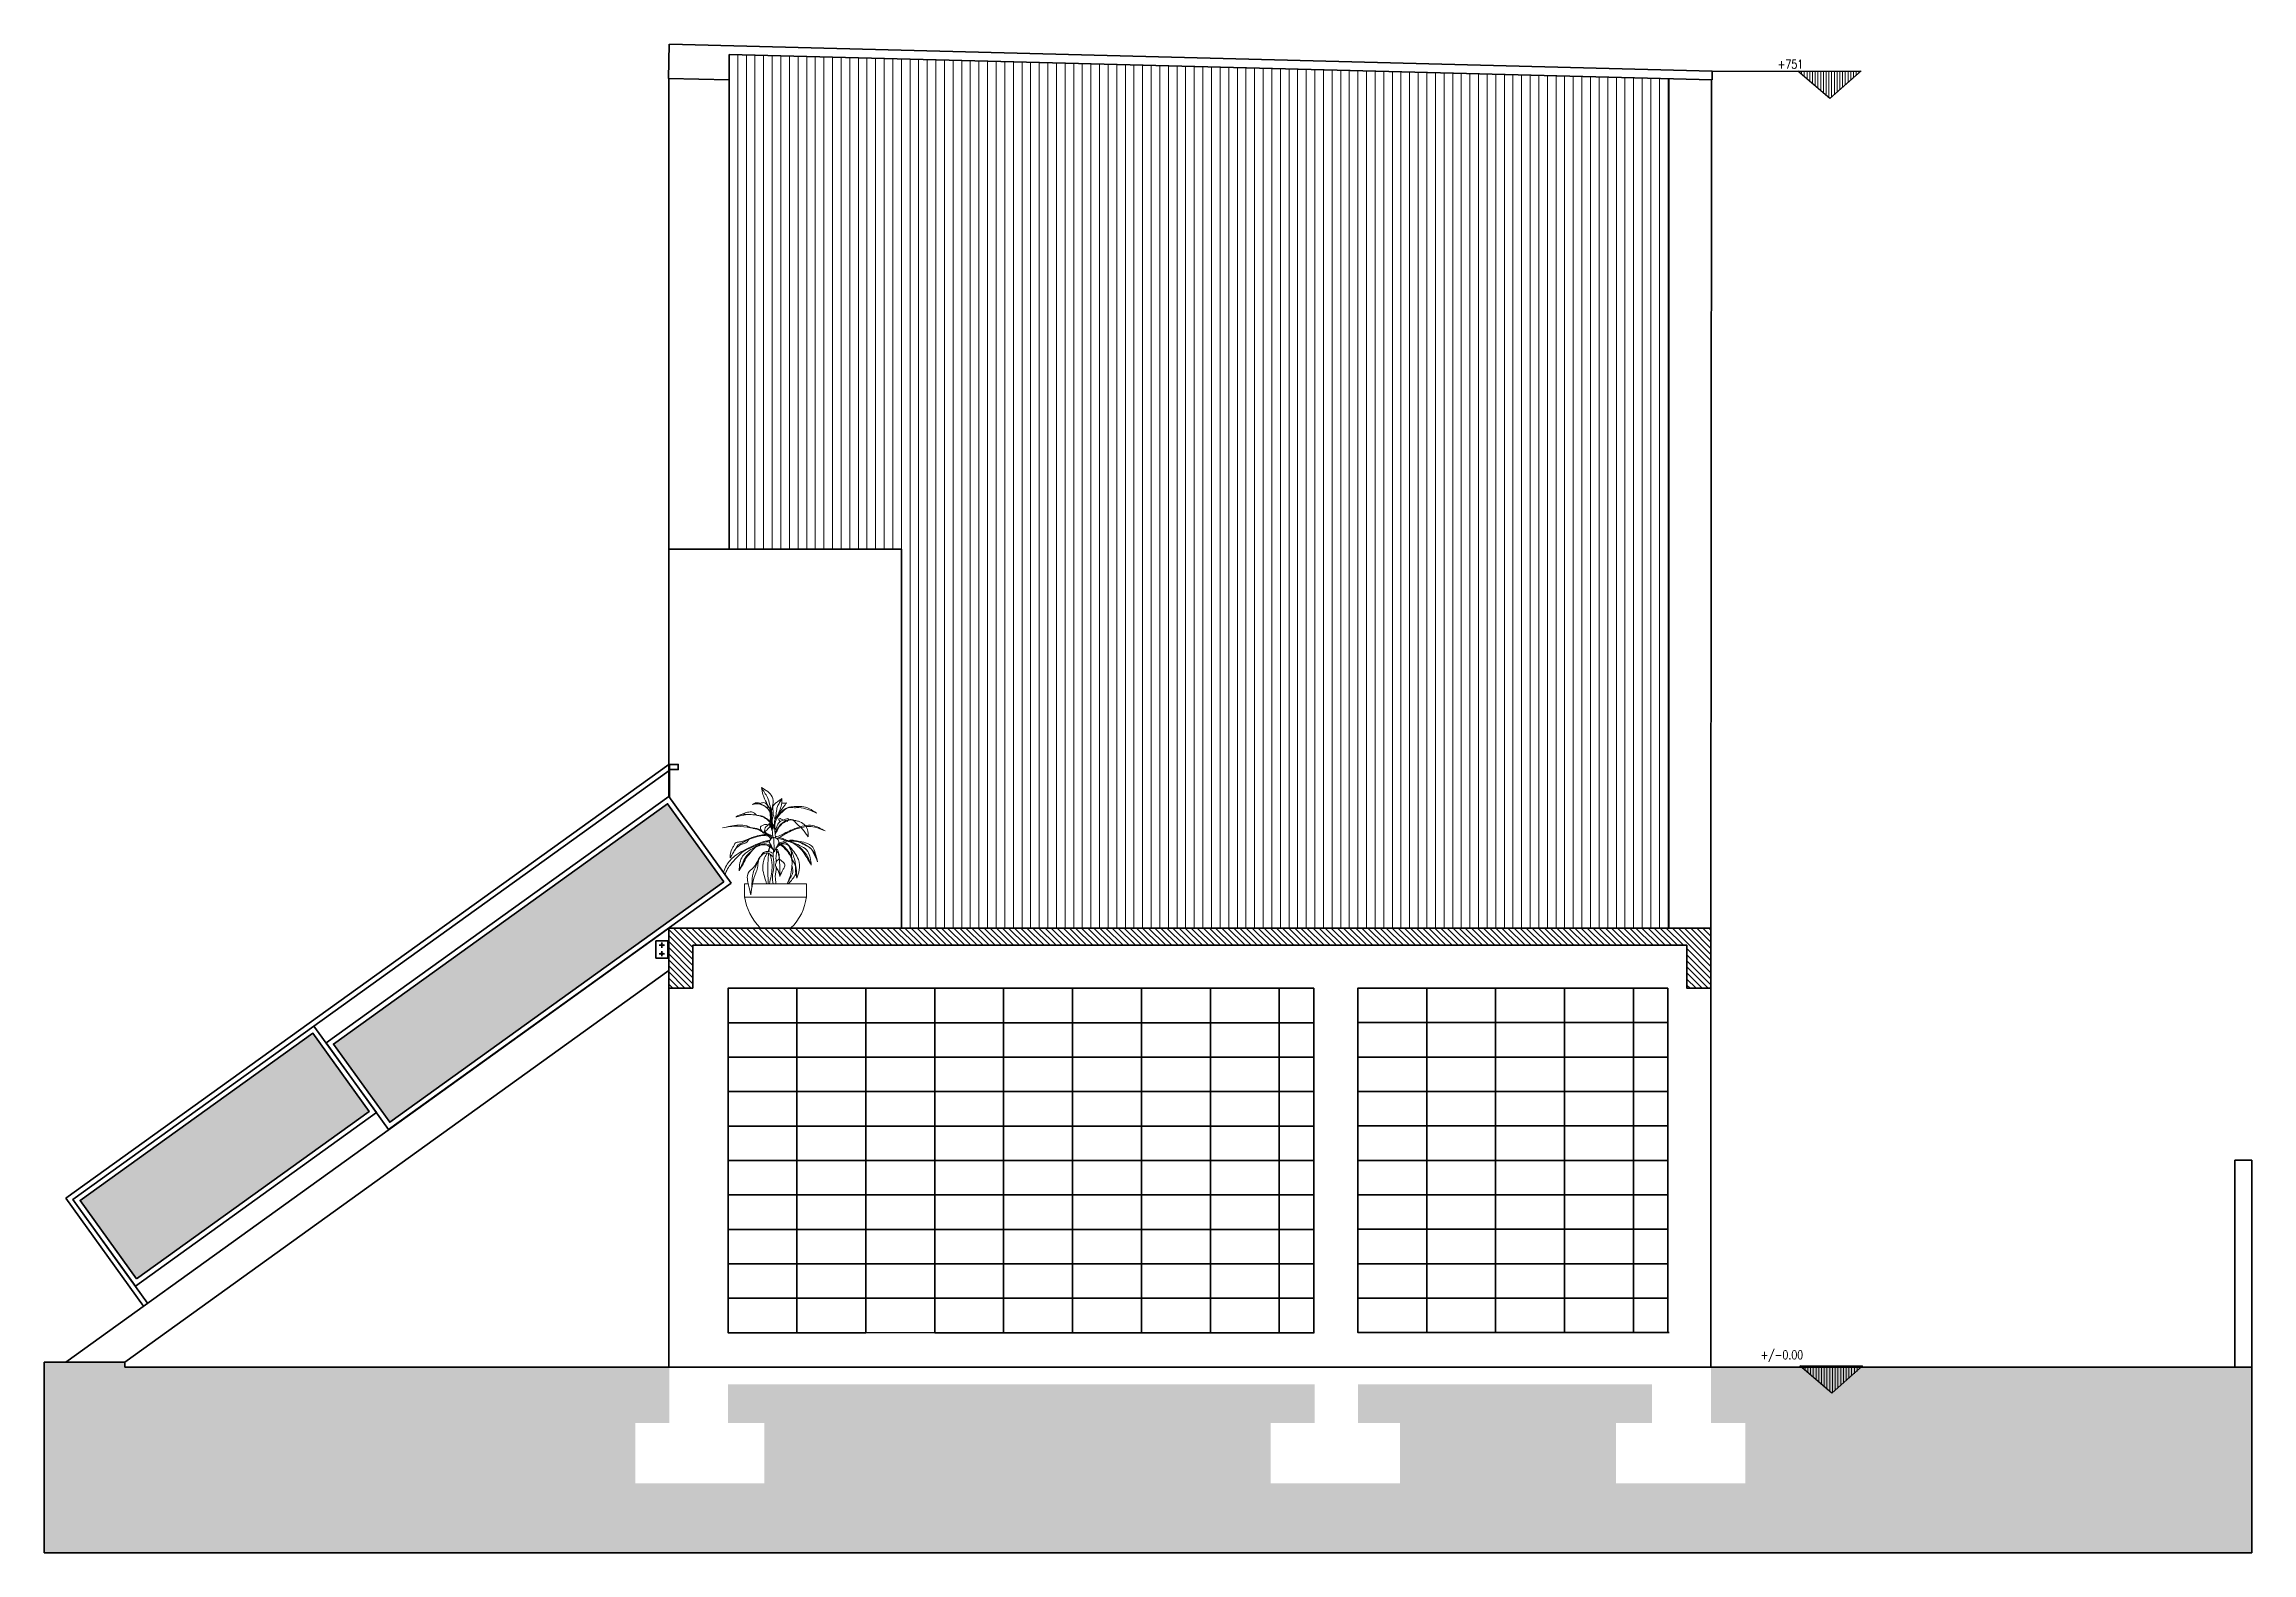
# Model space of a CAD drawing. Header units: metres. Extents: x -90 to 10476, y -9 to 23.
# Drawn here: x -90.1 to -77.29, y 13.99 to 22.75 of the extents above; entities that cross this region are included whole.
import ezdxf

# ---------------------------------------------------------------- set-up
doc = ezdxf.new("R2010")
doc.units = ezdxf.units.M
doc.header["$LTSCALE"] = 5
doc.header["$MEASUREMENT"] = 0
for name, color, linetype, lineweight in [('A-ANNO-NOTE', 7, 'Continuous', 35), ('A-ELEV-MBE1', 7, 'Continuous', 35), ('A-ELEV-PATT', 255, 'Continuous', 18), ('A-FURN', 253, 'Continuous', 18), ('A-FURN-', 253, 'Continuous', 0), ('A-SECT-MCUT', 7, 'Continuous', 35), ('A-SECT-PATT', 8, 'Continuous', 18)]:
    doc.layers.add(name, color=color, linetype=linetype, lineweight=lineweight)
doc.layers.add('quote', color=3, linetype='Continuous')
doc.styles.add('E-ROMANS', font='romans.shx', dxfattribs={"width": 0.8})

msp = doc.modelspace()

# ---------------------------------------------------------------- texts
at = {"layer": 'quote', "char_height": 0.05, "attachment_point": 3, "style": 'E-ROMANS'}
for s, insert in [('+751', (-79.892, 22.659)), ('+/-0.00', (-79.892, 15.165))]:
    msp.add_mtext(s, dxfattribs=dict(at, insert=insert))

# ---------------------------------------------------------------- hatches: boundary and pattern name
at = {"layer": 'A-ELEV-PATT'}
h = msp.add_hatch(dxfattribs=at)
h.set_pattern_fill('ANSI31', color=256, scale=0.005, angle=225, style=0)
h.set_pattern_definition([(270, (123.377952, -109.230486), (0.015875, -4e-17), [])])
h.paths.add_polyline_path([(-79.554, 22.593), (-79.738, 22.435), (-79.922, 22.593)])
h = msp.add_hatch(dxfattribs=at)
h.set_pattern_fill('ANSI31', color=256, scale=0.005, angle=225, style=0)
h.set_pattern_definition([(270, (123.367, -116.748887), (0.015875, -4e-17), [])])
h.paths.add_polyline_path([(-79.543, 15.075), (-79.727, 14.916), (-79.911, 15.075)])
at = {"layer": 'A-SECT-PATT'}
h = msp.add_hatch(dxfattribs=at)
h.set_pattern_fill('ANSI31', color=256, scale=0.4, angle=315, style=0)
h.set_pattern_definition([(270, (0.67349, -58.998675), (0.05, -7e-17), [])])
h.paths.add_polyline_path([(-86.127, 22.691), (-80.671, 22.549), (-80.671, 17.618), (-82.71, 17.618), (-83.51, 17.618), (-85.137, 17.618), (-85.137, 19.818), (-86.115, 19.818)])
h = msp.add_hatch(dxfattribs=at)
h.set_pattern_fill('DOTS', color=256, scale=0.4, angle=542.9169, style=0)
h.set_pattern_definition([(182.91694, (-72.485125, -8.862014), (-0.011211598, -0.025603712), [0, -0.025])])
h.paths.add_polyline_path([(-88.216, 16.553), (-89.567, 15.581), (-89.894, 16.036), (-88.543, 17.007)])
h.paths.add_polyline_path([(-86.157, 17.886), (-88.097, 16.49), (-88.424, 16.944), (-86.484, 18.34)])
h = msp.add_hatch(dxfattribs=at)
h.set_pattern_fill('ANSI31', color=256, scale=0.2, angle=270, style=0)
h.set_pattern_definition([(315, (-72.485125, -8.862014), (0.01767767, 0.01767767), [])])
h.paths.add_polyline_path([(-80.567, 17.618), (-80.567, 17.618), (-80.427, 17.618), (-80.427, 17.268), (-80.567, 17.268), (-80.567, 17.518), (-86.337, 17.518), (-86.337, 17.269), (-86.477, 17.269), (-86.477, 17.618), (-86.337, 17.618)])
h = msp.add_hatch(dxfattribs=at)
h.set_pattern_fill('DOTS', color=256, angle=270, style=0)
h.set_pattern_definition([(180, (-77.287414, 1.521354), (-0.03125, -0.0625), [0, -0.0625])])
h.paths.add_polyline_path([(-85.922, 14.744), (-86.133, 14.744), (-86.133, 14.969), (-82.727, 14.969), (-82.727, 14.744), (-82.773, 14.744), (-82.983, 14.744), (-82.983, 14.394), (-82.233, 14.394), (-82.233, 14.744), (-82.432, 14.744), (-82.477, 14.744), (-82.477, 14.969), (-80.769, 14.969), (-80.769, 14.819), (-80.769, 14.744), (-80.978, 14.744), (-80.978, 14.394), (-80.228, 14.394), (-80.228, 14.744), (-80.427, 14.744), (-80.427, 14.894), (-80.427, 15.069), (-77.287, 15.069), (-77.287, 13.99), (-90.103, 13.99), (-90.103, 15.098), (-89.635, 15.098), (-89.635, 15.069), (-86.473, 15.069), (-86.473, 14.819), (-86.473, 14.744), (-86.672, 14.744), (-86.672, 14.394), (-85.922, 14.394)])

# ---------------------------------------------------------------- linework, layer by layer
at = {"layer": 'A-ANNO-NOTE'}
msp.add_line((-86.477, 19.818), (-85.126, 19.818), dxfattribs=at)
at = {"layer": 'A-ELEV-MBE1'}
for p, q in [((-86.479, 22.552), (-86.475, 22.751)), ((-80.42, 22.543), (-86.127, 22.691)), ((-86.127, 22.691), (-86.127, 22.544)), ((-80.42, 22.593), (-80.42, 22.543)), ((-86.479, 22.552), (-86.127, 22.544)), ((-80.671, 22.549), (-80.671, 17.618)), ((-80.425, 22.395), (-80.425, 22.543)), ((-85.126, 19.818), (-85.126, 17.618)), ((-86.477, 18.568), (-89.977, 16.049)), ((-86.477, 18.531), (-89.936, 16.042)), ((-86.477, 18.382), (-86.477, 18.568)), ((-86.477, 18.568), (-86.472, 18.568)), ((-86.472, 18.375), (-86.472, 18.568)), ((-86.477, 17.618), (-89.977, 15.098)), ((-86.477, 17.372), (-86.477, 17.618)), ((-86.552, 17.544), (-86.552, 17.444)), ((-86.552, 17.544), (-86.477, 17.544)), ((-86.552, 17.444), (-86.477, 17.444)), ((-86.532, 17.519), (-86.502, 17.519)), ((-86.532, 17.469), (-86.502, 17.469)), ((-86.517, 17.504), (-86.517, 17.534)), ((-86.517, 17.484), (-86.517, 17.454)), ((-86.482, 17.544), (-86.482, 17.444)), ((-86.477, 17.372), (-89.635, 15.098)), ((-86.477, 17.269), (-86.477, 15.069)), ((-80.513, 17.268), (-80.563, 17.268)), ((-80.427, 17.268), (-80.427, 15.069)), ((-77.387, 15.169), (-77.387, 16.271)), ((-77.387, 15.069), (-77.387, 16.271)), ((-77.387, 16.271), (-77.287, 16.271)), ((-77.387, 16.271), (-77.287, 16.271)), ((-77.287, 16.271), (-77.287, 15.169)), ((-77.287, 16.271), (-77.287, 15.069)), ((-89.977, 16.049), (-89.527, 15.423)), ((-89.936, 16.042), (-89.502, 15.44)), ((-82.728, 15.269), (-86.133, 15.268)), ((-80.67, 15.269), (-82.477, 15.269)), ((-90.103, 15.098), (-90.103, 13.99)), ((-90.103, 15.098), (-90.103, 13.99)), ((-89.635, 15.098), (-90.103, 15.098)), ((-89.635, 15.098), (-89.635, 15.069)), ((-89.635, 15.069), (-86.477, 15.069)), ((-80.427, 15.069), (-77.287, 15.069)), ((-77.287, 15.069), (-77.287, 13.99)), ((-90.103, 13.99), (-77.287, 13.99))]:
    msp.add_line(p, q, dxfattribs=at)
at = {"layer": 'A-ELEV-MBE1', "extrusion": (4.44089e-16, 4.48813e-31, -1)}
for p, q in [((-83.51, 17.618), (-82.71, 17.618)), ((-83.485, 17.618), (-82.735, 17.618)), ((-83.485, 17.618), (-82.735, 17.618))]:
    msp.add_line(p, q, dxfattribs=at)
at = {"layer": 'A-ELEV-MBE1'}
for points in [[(-80.42, 22.593), (-86.473, 22.751), (-86.473, 22.751), (-86.473, 22.751), (-86.473, 22.751), (-86.473, 22.751), (-86.473, 22.751)], [(-86.476, 22.552), (-86.477, 18.568)], [(-86.127, 19.818), (-86.127, 22.544)], [(-80.427, 17.618), (-80.427, 17.618), (-80.425, 22.395), (-80.425, 22.395)], [(-80.427, 15.069), (-86.477, 15.069)]]:
    msp.add_lwpolyline(points, dxfattribs=at)
for points in [[(-86.472, 18.538), (-86.472, 18.568), (-86.422, 18.568), (-86.422, 18.538)], [(-86.115, 17.879), (-86.477, 18.382), (-88.466, 16.951), (-88.104, 16.448)], [(-86.157, 17.886), (-86.484, 18.34), (-88.424, 16.944), (-88.097, 16.49)], [(-85.733, 17.268), (-86.133, 17.268), (-86.133, 17.068), (-85.733, 17.068)], [(-85.333, 17.268), (-85.733, 17.268), (-85.733, 17.068), (-85.333, 17.068)], [(-84.933, 17.268), (-85.333, 17.268), (-85.333, 17.068), (-84.933, 17.068)], [(-84.533, 17.268), (-84.933, 17.268), (-84.933, 17.068), (-84.533, 17.068)], [(-84.133, 17.268), (-84.533, 17.268), (-84.533, 17.068), (-84.133, 17.068)], [(-83.733, 17.268), (-84.133, 17.268), (-84.133, 17.068), (-83.733, 17.068)], [(-83.333, 17.268), (-83.733, 17.268), (-83.733, 17.068), (-83.333, 17.068)], [(-82.933, 17.268), (-83.333, 17.268), (-83.333, 17.068), (-82.933, 17.068)], [(-82.733, 17.268), (-82.933, 17.268), (-82.933, 17.068), (-82.733, 17.068)], [(-82.077, 17.269), (-82.477, 17.269), (-82.477, 17.069), (-82.077, 17.069)], [(-81.677, 17.269), (-82.077, 17.269), (-82.077, 17.069), (-81.677, 17.069)], [(-81.277, 17.269), (-81.677, 17.269), (-81.677, 17.069), (-81.277, 17.069)], [(-80.877, 17.269), (-81.277, 17.269), (-81.277, 17.069), (-80.877, 17.069)], [(-80.677, 17.269), (-80.877, 17.269), (-80.877, 17.069), (-80.677, 17.069)], [(-89.573, 15.539), (-88.174, 16.546), (-88.537, 17.049), (-89.936, 16.042)], [(-85.733, 17.068), (-86.133, 17.068), (-86.133, 16.868), (-85.733, 16.868)], [(-85.333, 17.068), (-85.733, 17.068), (-85.733, 16.868), (-85.333, 16.868)], [(-84.933, 17.068), (-85.333, 17.068), (-85.333, 16.868), (-84.933, 16.868)], [(-84.533, 17.068), (-84.933, 17.068), (-84.933, 16.868), (-84.533, 16.868)], [(-84.133, 17.068), (-84.533, 17.068), (-84.533, 16.868), (-84.133, 16.868)], [(-83.733, 17.068), (-84.133, 17.068), (-84.133, 16.868), (-83.733, 16.868)], [(-83.333, 17.068), (-83.733, 17.068), (-83.733, 16.868), (-83.333, 16.868)], [(-82.933, 17.068), (-83.333, 17.068), (-83.333, 16.868), (-82.933, 16.868)], [(-82.733, 17.068), (-82.933, 17.068), (-82.933, 16.868), (-82.733, 16.868)], [(-82.077, 17.069), (-82.477, 17.069), (-82.477, 16.869), (-82.077, 16.869)], [(-81.677, 17.069), (-82.077, 17.069), (-82.077, 16.869), (-81.677, 16.869)], [(-81.277, 17.069), (-81.677, 17.069), (-81.677, 16.869), (-81.277, 16.869)], [(-80.877, 17.069), (-81.277, 17.069), (-81.277, 16.869), (-80.877, 16.869)], [(-80.677, 17.069), (-80.877, 17.069), (-80.877, 16.869), (-80.677, 16.869)], [(-89.567, 15.581), (-88.216, 16.553), (-88.543, 17.007), (-89.894, 16.036)], [(-85.733, 16.868), (-86.133, 16.868), (-86.133, 16.668), (-85.733, 16.668)], [(-85.333, 16.868), (-85.733, 16.868), (-85.733, 16.668), (-85.333, 16.668)], [(-84.933, 16.868), (-85.333, 16.868), (-85.333, 16.668), (-84.933, 16.668)], [(-84.533, 16.868), (-84.933, 16.868), (-84.933, 16.668), (-84.533, 16.668)], [(-84.133, 16.868), (-84.533, 16.868), (-84.533, 16.668), (-84.133, 16.668)], [(-83.733, 16.868), (-84.133, 16.868), (-84.133, 16.668), (-83.733, 16.668)], [(-83.333, 16.868), (-83.733, 16.868), (-83.733, 16.668), (-83.333, 16.668)], [(-82.933, 16.868), (-83.333, 16.868), (-83.333, 16.668), (-82.933, 16.668)], [(-82.733, 16.868), (-82.933, 16.868), (-82.933, 16.668), (-82.733, 16.668)], [(-82.077, 16.869), (-82.477, 16.869), (-82.477, 16.669), (-82.077, 16.669)], [(-81.677, 16.869), (-82.077, 16.869), (-82.077, 16.669), (-81.677, 16.669)], [(-81.277, 16.869), (-81.677, 16.869), (-81.677, 16.669), (-81.277, 16.669)], [(-80.877, 16.869), (-81.277, 16.869), (-81.277, 16.669), (-80.877, 16.669)], [(-80.677, 16.869), (-80.877, 16.869), (-80.877, 16.669), (-80.677, 16.669)], [(-85.733, 16.668), (-86.133, 16.668), (-86.133, 16.468), (-85.733, 16.468)], [(-85.333, 16.668), (-85.733, 16.668), (-85.733, 16.468), (-85.333, 16.468)], [(-84.933, 16.668), (-85.333, 16.668), (-85.333, 16.468), (-84.933, 16.468)], [(-84.533, 16.668), (-84.933, 16.668), (-84.933, 16.468), (-84.533, 16.468)], [(-84.133, 16.668), (-84.533, 16.668), (-84.533, 16.468), (-84.133, 16.468)], [(-83.733, 16.668), (-84.133, 16.668), (-84.133, 16.468), (-83.733, 16.468)], [(-83.333, 16.668), (-83.733, 16.668), (-83.733, 16.468), (-83.333, 16.468)], [(-82.933, 16.668), (-83.333, 16.668), (-83.333, 16.468), (-82.933, 16.468)], [(-82.733, 16.668), (-82.933, 16.668), (-82.933, 16.468), (-82.733, 16.468)], [(-82.077, 16.669), (-82.477, 16.669), (-82.477, 16.469), (-82.077, 16.469)], [(-81.677, 16.669), (-82.077, 16.669), (-82.077, 16.469), (-81.677, 16.469)], [(-81.277, 16.669), (-81.677, 16.669), (-81.677, 16.469), (-81.277, 16.469)], [(-80.877, 16.669), (-81.277, 16.669), (-81.277, 16.469), (-80.877, 16.469)], [(-80.677, 16.669), (-80.877, 16.669), (-80.877, 16.469), (-80.677, 16.469)], [(-85.733, 16.468), (-86.133, 16.468), (-86.133, 16.268), (-85.733, 16.268)], [(-85.333, 16.468), (-85.733, 16.468), (-85.733, 16.268), (-85.333, 16.268)], [(-84.933, 16.468), (-85.333, 16.468), (-85.333, 16.268), (-84.933, 16.268)], [(-84.533, 16.468), (-84.933, 16.468), (-84.933, 16.268), (-84.533, 16.268)], [(-84.133, 16.468), (-84.533, 16.468), (-84.533, 16.268), (-84.133, 16.268)], [(-83.733, 16.468), (-84.133, 16.468), (-84.133, 16.268), (-83.733, 16.268)], [(-83.333, 16.468), (-83.733, 16.468), (-83.733, 16.268), (-83.333, 16.268)], [(-82.933, 16.468), (-83.333, 16.468), (-83.333, 16.268), (-82.933, 16.268)], [(-82.733, 16.468), (-82.933, 16.468), (-82.933, 16.268), (-82.733, 16.268)], [(-82.077, 16.469), (-82.477, 16.469), (-82.477, 16.269), (-82.077, 16.269)], [(-81.677, 16.469), (-82.077, 16.469), (-82.077, 16.269), (-81.677, 16.269)], [(-81.277, 16.469), (-81.677, 16.469), (-81.677, 16.269), (-81.277, 16.269)], [(-80.877, 16.469), (-81.277, 16.469), (-81.277, 16.269), (-80.877, 16.269)], [(-80.677, 16.469), (-80.877, 16.469), (-80.877, 16.269), (-80.677, 16.269)], [(-85.733, 16.268), (-86.133, 16.268), (-86.133, 16.068), (-85.733, 16.068)], [(-85.333, 16.268), (-85.733, 16.268), (-85.733, 16.068), (-85.333, 16.068)], [(-84.933, 16.268), (-85.333, 16.268), (-85.333, 16.068), (-84.933, 16.068)], [(-84.533, 16.268), (-84.933, 16.268), (-84.933, 16.068), (-84.533, 16.068)], [(-84.133, 16.268), (-84.533, 16.268), (-84.533, 16.068), (-84.133, 16.068)], [(-83.733, 16.268), (-84.133, 16.268), (-84.133, 16.068), (-83.733, 16.068)], [(-83.333, 16.268), (-83.733, 16.268), (-83.733, 16.068), (-83.333, 16.068)], [(-82.933, 16.268), (-83.333, 16.268), (-83.333, 16.068), (-82.933, 16.068)], [(-82.733, 16.268), (-82.933, 16.268), (-82.933, 16.068), (-82.733, 16.068)], [(-82.077, 16.269), (-82.477, 16.269), (-82.477, 16.069), (-82.077, 16.069)], [(-81.677, 16.269), (-82.077, 16.269), (-82.077, 16.069), (-81.677, 16.069)], [(-81.277, 16.269), (-81.677, 16.269), (-81.677, 16.069), (-81.277, 16.069)], [(-80.877, 16.269), (-81.277, 16.269), (-81.277, 16.069), (-80.877, 16.069)], [(-80.677, 16.269), (-80.877, 16.269), (-80.877, 16.069), (-80.677, 16.069)], [(-85.733, 16.068), (-86.133, 16.068), (-86.133, 15.868), (-85.733, 15.868)], [(-85.333, 16.068), (-85.733, 16.068), (-85.733, 15.868), (-85.333, 15.868)], [(-84.933, 16.068), (-85.333, 16.068), (-85.333, 15.868), (-84.933, 15.868)], [(-84.533, 16.068), (-84.933, 16.068), (-84.933, 15.868), (-84.533, 15.868)], [(-84.133, 16.068), (-84.533, 16.068), (-84.533, 15.868), (-84.133, 15.868)], [(-83.733, 16.068), (-84.133, 16.068), (-84.133, 15.868), (-83.733, 15.868)], [(-83.333, 16.068), (-83.733, 16.068), (-83.733, 15.868), (-83.333, 15.868)], [(-82.933, 16.068), (-83.333, 16.068), (-83.333, 15.868), (-82.933, 15.868)], [(-82.733, 16.068), (-82.933, 16.068), (-82.933, 15.868), (-82.733, 15.868)], [(-82.077, 16.069), (-82.477, 16.069), (-82.477, 15.869), (-82.077, 15.869)], [(-81.677, 16.069), (-82.077, 16.069), (-82.077, 15.869), (-81.677, 15.869)], [(-81.277, 16.069), (-81.677, 16.069), (-81.677, 15.869), (-81.277, 15.869)], [(-80.877, 16.069), (-81.277, 16.069), (-81.277, 15.869), (-80.877, 15.869)], [(-80.677, 16.069), (-80.877, 16.069), (-80.877, 15.869), (-80.677, 15.869)], [(-85.733, 15.868), (-86.133, 15.868), (-86.133, 15.668), (-85.733, 15.668)], [(-85.333, 15.868), (-85.733, 15.868), (-85.733, 15.668), (-85.333, 15.668)], [(-84.933, 15.868), (-85.333, 15.868), (-85.333, 15.668), (-84.933, 15.668)], [(-84.533, 15.868), (-84.933, 15.868), (-84.933, 15.668), (-84.533, 15.668)], [(-84.133, 15.868), (-84.533, 15.868), (-84.533, 15.668), (-84.133, 15.668)], [(-83.733, 15.868), (-84.133, 15.868), (-84.133, 15.668), (-83.733, 15.668)], [(-83.333, 15.868), (-83.733, 15.868), (-83.733, 15.668), (-83.333, 15.668)], [(-82.933, 15.868), (-83.333, 15.868), (-83.333, 15.668), (-82.933, 15.668)], [(-82.733, 15.868), (-82.933, 15.868), (-82.933, 15.668), (-82.733, 15.668)], [(-82.077, 15.869), (-82.477, 15.869), (-82.477, 15.669), (-82.077, 15.669)], [(-81.677, 15.869), (-82.077, 15.869), (-82.077, 15.669), (-81.677, 15.669)], [(-81.277, 15.869), (-81.677, 15.869), (-81.677, 15.669), (-81.277, 15.669)], [(-80.877, 15.869), (-81.277, 15.869), (-81.277, 15.669), (-80.877, 15.669)], [(-80.677, 15.869), (-80.877, 15.869), (-80.877, 15.669), (-80.677, 15.669)], [(-85.733, 15.668), (-86.133, 15.668), (-86.133, 15.468), (-85.733, 15.468)], [(-85.333, 15.668), (-85.733, 15.668), (-85.733, 15.468), (-85.333, 15.468)], [(-84.933, 15.668), (-85.333, 15.668), (-85.333, 15.468), (-84.933, 15.468)], [(-84.533, 15.668), (-84.933, 15.668), (-84.933, 15.468), (-84.533, 15.468)], [(-84.133, 15.668), (-84.533, 15.668), (-84.533, 15.468), (-84.133, 15.468)], [(-83.733, 15.668), (-84.133, 15.668), (-84.133, 15.468), (-83.733, 15.468)], [(-83.333, 15.668), (-83.733, 15.668), (-83.733, 15.468), (-83.333, 15.468)], [(-82.933, 15.668), (-83.333, 15.668), (-83.333, 15.468), (-82.933, 15.468)], [(-82.733, 15.668), (-82.933, 15.668), (-82.933, 15.468), (-82.733, 15.468)], [(-82.077, 15.669), (-82.477, 15.669), (-82.477, 15.469), (-82.077, 15.469)], [(-81.677, 15.669), (-82.077, 15.669), (-82.077, 15.469), (-81.677, 15.469)], [(-81.277, 15.669), (-81.677, 15.669), (-81.677, 15.469), (-81.277, 15.469)], [(-80.877, 15.669), (-81.277, 15.669), (-81.277, 15.469), (-80.877, 15.469)], [(-80.677, 15.669), (-80.877, 15.669), (-80.877, 15.469), (-80.677, 15.469)], [(-85.733, 15.468), (-86.133, 15.468), (-86.133, 15.268), (-85.733, 15.268)], [(-85.333, 15.468), (-85.733, 15.468), (-85.733, 15.268), (-85.333, 15.268)], [(-84.533, 15.468), (-84.933, 15.468), (-84.933, 15.268), (-84.533, 15.268)], [(-84.133, 15.468), (-84.533, 15.468), (-84.533, 15.268), (-84.133, 15.268)], [(-83.733, 15.468), (-84.133, 15.468), (-84.133, 15.268), (-83.733, 15.268)], [(-83.333, 15.468), (-83.733, 15.468), (-83.733, 15.268), (-83.333, 15.268)], [(-82.933, 15.468), (-83.333, 15.468), (-83.333, 15.268), (-82.933, 15.268)], [(-82.733, 15.468), (-82.933, 15.468), (-82.933, 15.268), (-82.733, 15.268)], [(-82.077, 15.469), (-82.477, 15.469), (-82.477, 15.269), (-82.077, 15.269)], [(-81.677, 15.469), (-82.077, 15.469), (-82.077, 15.269), (-81.677, 15.269)], [(-81.277, 15.469), (-81.677, 15.469), (-81.677, 15.269), (-81.277, 15.269)], [(-80.877, 15.469), (-81.277, 15.469), (-81.277, 15.269), (-80.877, 15.269)], [(-80.677, 15.469), (-80.877, 15.469), (-80.877, 15.269), (-80.677, 15.269)]]:
    msp.add_lwpolyline(points, close=True, dxfattribs=at)
for centre in [(-86.517, 17.519), (-86.517, 17.469)]:
    msp.add_circle(centre, 0.005, dxfattribs=at)
at = {"layer": 'A-ELEV-PATT'}
msp.add_line((-86.477, 17.618), (-85.137, 17.618), dxfattribs=at)
at = {"layer": 'A-FURN'}
for p, q in [((-85.888, 18.204), (-85.881, 18.202)), ((-85.878, 18.186), (-85.873, 18.188)), ((-85.867, 18.145), (-85.865, 18.061)), ((-86.015, 17.875), (-86.038, 17.875)), ((-86.038, 17.875), (-86.038, 17.798)), ((-85.678, 17.875), (-85.99, 17.875)), ((-85.678, 17.798), (-85.678, 17.875)), ((-86.038, 17.798), (-85.678, 17.798))]:
    msp.add_line(p, q, dxfattribs=at)
for centre, major_axis, start_param, end_param in [((-85.811, 18.391), (-0.0344, 0.0344), 2.108436, 2.704877), ((-86.214, 18.257), (-0.231, 0.231), 3.8338, 4.109865), ((-85.779, 18.216), (0.077, 0.077), 2.313892, 2.467435), ((-75.319, 18.597), (7.476, 7.476), 2.38351, 2.391359), ((-84.566, 18.235), (0.916, 0.916), 2.365565, 2.426782), ((-86.204, 18.159), (-0.226, 0.226), 3.616988, 3.774813), ((-84.918, 17.875), (0.704, 0.704), 2.122323, 2.167879), ((-86.33, 18.138), (0.323, 0.323), 5.503444, 5.604512)]:
    msp.add_ellipse(centre, major_axis=major_axis, ratio=1, start_param=start_param, end_param=end_param, dxfattribs=at)
for points, knots in [([(-85.991, 18.335), (-85.984, 18.34), (-85.969, 18.35), (-85.935, 18.337), (-85.915, 18.322), (-85.901, 18.313)], [0, 0, 0, 0, 50.716861, 101.504655, 208.933143, 208.933143, 208.933143, 208.933143]), ([(-85.905, 18.315), (-85.921, 18.326), (-85.948, 18.344), (-85.979, 18.338), (-85.991, 18.335)], [0, 0, 0, 0, 116.469567, 190.680617, 190.680617, 190.680617, 190.680617]), ([(-85.946, 18.342), (-85.937, 18.345), (-85.921, 18.351), (-85.903, 18.332), (-85.902, 18.318), (-85.901, 18.313)], [0, 0, 0, 0, 54.056637, 102.422741, 137.253761, 137.253761, 137.253761, 137.253761]), ([(-85.875, 18.22), (-85.876, 18.229), (-85.876, 18.244), (-85.875, 18.27), (-85.884, 18.3), (-85.869, 18.337), (-85.874, 18.397), (-85.914, 18.419), (-85.939, 18.434)], [0, 0, 0, 0, 52.203448, 95.407615, 161.27111, 242.581626, 335.542908, 506.510273, 506.510273, 506.510273, 506.510273]), ([(-85.939, 18.434), (-85.933, 18.424), (-85.922, 18.405), (-85.9, 18.375), (-85.893, 18.337), (-85.884, 18.311), (-85.88, 18.298)], [0, 0, 0, 0, 70.438697, 140.877394, 226.765984, 312.654575, 312.654575, 312.654575, 312.654575]), ([(-85.939, 18.434), (-85.937, 18.42), (-85.934, 18.402), (-85.921, 18.369), (-85.907, 18.337), (-85.89, 18.311), (-85.881, 18.299), (-85.88, 18.298)], [0, 0, 0, 0, 86.620552, 116.045031, 217.792366, 304.999017, 313.159899, 313.159899, 313.159899, 313.159899]), ([(-85.821, 18.37), (-85.827, 18.365), (-85.838, 18.357), (-85.856, 18.344), (-85.876, 18.328), (-85.871, 18.305), (-85.873, 18.28), (-85.866, 18.263), (-85.861, 18.252)], [0, 0, 0, 0, 44.401014, 88.802027, 142.765348, 184.77499, 226.784631, 297.370749, 297.370749, 297.370749, 297.370749]), ([(-85.866, 18.207), (-85.865, 18.213), (-85.862, 18.227), (-85.863, 18.25), (-85.85, 18.268), (-85.84, 18.28), (-85.835, 18.3), (-85.821, 18.326), (-85.821, 18.354), (-85.821, 18.37)], [0, 0, 0, 0, 38.439823, 92.246142, 135.877324, 175.500045, 185.557877, 264.705587, 358.032111, 358.032111, 358.032111, 358.032111]), ([(-85.821, 18.37), (-85.825, 18.362), (-85.833, 18.347), (-85.85, 18.321), (-85.852, 18.288), (-85.857, 18.264), (-85.859, 18.252)], [0, 0, 0, 0, 54.230342, 108.460684, 185.828701, 259.914124, 259.914124, 259.914124, 259.914124]), ([(-85.838, 18.289), (-85.834, 18.292), (-85.826, 18.299), (-85.817, 18.314), (-85.806, 18.327), (-85.8, 18.338), (-85.796, 18.343), (-85.794, 18.346)], [0, 0, 0, 0, 29.301877, 68.783518, 108.26516, 129.773298, 149.094788, 149.094788, 149.094788, 149.094788]), ([(-85.933, 18.176), (-85.94, 18.181), (-85.96, 18.192), (-85.993, 18.196), (-86.029, 18.215), (-86.088, 18.218), (-86.134, 18.206), (-86.165, 18.199)], [0, 0, 0, 0, 53.682399, 142.406353, 205.301981, 300.649136, 501.198183, 501.198183, 501.198183, 501.198183]), ([(-86.165, 18.199), (-86.136, 18.205), (-86.081, 18.216), (-86.012, 18.199), (-85.963, 18.199), (-85.944, 18.188), (-85.939, 18.185)], [0, 0, 0, 0, 183.819477, 340.401085, 444.959585, 477.965039, 477.965039, 477.965039, 477.965039]), ([(-85.888, 18.231), (-85.895, 18.237), (-85.909, 18.253), (-85.94, 18.268), (-85.98, 18.276), (-86.022, 18.278), (-86.062, 18.28), (-86.081, 18.267), (-86.088, 18.263)], [0, 0, 0, 0, 56.466982, 132.952274, 209.810846, 305.230183, 400.102782, 448.476329, 448.476329, 448.476329, 448.476329]), ([(-86.022, 18.278), (-86.035, 18.276), (-86.058, 18.271), (-86.079, 18.265), (-86.088, 18.263)], [0, 0, 0, 0, 83.959812, 140.374172, 140.374172, 140.374172, 140.374172]), ([(-85.88, 18.227), (-85.883, 18.23), (-85.892, 18.24), (-85.912, 18.255), (-85.937, 18.273), (-85.968, 18.269), (-85.984, 18.293), (-86.013, 18.293), (-86.039, 18.286), (-86.054, 18.278), (-86.06, 18.275)], [0, 0, 0, 0, 24.186773, 83.035732, 156.307009, 212.235893, 256.946965, 315.750026, 378.47801, 422.77248, 422.77248, 422.77248, 422.77248]), ([(-85.899, 18.217), (-85.91, 18.219), (-85.924, 18.221), (-85.936, 18.211), (-85.948, 18.206), (-85.942, 18.185), (-85.933, 18.175), (-85.927, 18.169)], [0, 0, 0, 0, 60.026994, 79.747288, 99.467582, 134.453294, 187.741941, 187.741941, 187.741941, 187.741941]), ([(-85.927, 18.169), (-85.924, 18.172), (-85.917, 18.179), (-85.906, 18.188), (-85.899, 18.198), (-85.889, 18.204), (-85.89, 18.218), (-85.897, 18.218), (-85.899, 18.217)], [0, 0, 0, 0, 30.974183, 61.948366, 85.722301, 109.496236, 131.303574, 147.007077, 147.007077, 147.007077, 147.007077]), ([(-85.899, 18.217), (-85.902, 18.214), (-85.908, 18.209), (-85.919, 18.2), (-85.922, 18.184), (-85.925, 18.174), (-85.927, 18.169)], [0, 0, 0, 0, 25.251733, 50.503465, 85.511036, 120.518606, 120.518606, 120.518606, 120.518606]), ([(-85.888, 18.288), (-85.889, 18.289), (-85.892, 18.299), (-85.899, 18.307), (-85.905, 18.315)], [17.283834, 17.283834, 17.283834, 17.283834, 19.044228, 39.154424, 39.154424, 39.154424, 39.154424]), ([(-85.862, 18.189), (-85.862, 18.192), (-85.862, 18.199), (-85.866, 18.207), (-85.869, 18.216), (-85.877, 18.223), (-85.891, 18.23), (-85.896, 18.222), (-85.899, 18.217)], [0, 0, 0, 0, 21.67487, 39.007498, 56.340127, 83.07213, 106.981961, 135.410819, 135.410819, 135.410819, 135.410819]), ([(-85.862, 18.189), (-85.863, 18.192), (-85.867, 18.197), (-85.873, 18.207), (-85.878, 18.218), (-85.89, 18.225), (-85.894, 18.221), (-85.895, 18.22)], [0, 0, 0, 0, 20.169284, 40.338567, 72.632839, 97.144877, 106.328014, 106.328014, 106.328014, 106.328014]), ([(-85.88, 18.265), (-85.882, 18.27), (-85.884, 18.275), (-85.886, 18.281), (-85.886, 18.281)], [0, 0, 0, 0, 11.516944, 12.361781, 12.361781, 12.361781, 12.361781]), ([(-85.881, 18.207), (-85.882, 18.208), (-85.884, 18.212), (-85.884, 18.216), (-85.884, 18.219)], [0, 0, 0, 0, 9.391486, 27.431441, 27.431441, 27.431441, 27.431441]), ([(-85.882, 18.3), (-85.881, 18.288), (-85.879, 18.263), (-85.88, 18.238), (-85.88, 18.225)], [3.12103, 3.12103, 3.12103, 3.12103, 28.045677, 55.646402, 55.646402, 55.646402, 55.646402]), ([(-85.878, 18.186), (-85.88, 18.192), (-85.882, 18.202), (-85.881, 18.213), (-85.88, 18.218)], [0, 0, 0, 0, 36.009999, 67.261879, 67.261879, 67.261879, 67.261879]), ([(-85.873, 18.188), (-85.874, 18.193), (-85.875, 18.2), (-85.875, 18.208), (-85.875, 18.21)], [0, 0, 0, 0, 29.619588, 47.02993, 47.02993, 47.02993, 47.02993]), ([(-85.863, 18.217), (-85.859, 18.23), (-85.852, 18.259), (-85.821, 18.29), (-85.788, 18.321), (-85.751, 18.316), (-85.695, 18.32), (-85.653, 18.301), (-85.619, 18.285)], [0, 0, 0, 0, 80.643661, 181.286395, 271.336381, 346.951261, 401.046303, 623.955499, 623.955499, 623.955499, 623.955499]), ([(-85.619, 18.285), (-85.633, 18.295), (-85.659, 18.313), (-85.704, 18.326), (-85.748, 18.324), (-85.79, 18.32), (-85.826, 18.293), (-85.849, 18.267), (-85.858, 18.248), (-85.861, 18.243)], [0, 0, 0, 0, 101.378696, 197.891079, 287.293092, 374.394412, 457.932428, 555.49656, 591.056369, 591.056369, 591.056369, 591.056369]), ([(-85.859, 18.187), (-85.856, 18.194), (-85.85, 18.207), (-85.843, 18.226), (-85.826, 18.241), (-85.808, 18.246), (-85.78, 18.258), (-85.782, 18.249), (-85.783, 18.247)], [0, 0, 0, 0, 15.494515, 30.343084, 43.219419, 58.59635, 75.994338, 81.382464, 81.382464, 81.382464, 81.382464]), ([(-85.715, 18.206), (-85.72, 18.21), (-85.737, 18.225), (-85.76, 18.257), (-85.799, 18.241), (-85.825, 18.225), (-85.844, 18.199), (-85.854, 18.181), (-85.859, 18.172)], [52.253983, 52.253983, 52.253983, 52.253983, 66.21373, 98.510479, 120.144711, 143.109902, 163.913748, 185.900107, 185.900107, 185.900107, 185.900107]), ([(-85.859, 18.161), (-85.855, 18.171), (-85.845, 18.191), (-85.826, 18.221), (-85.796, 18.239), (-85.768, 18.249), (-85.744, 18.243), (-85.719, 18.237), (-85.698, 18.227), (-85.687, 18.215), (-85.685, 18.213)], [0, 0, 0, 0, 22.720035, 46.019821, 72.313546, 93.947778, 106.442977, 121.43264, 148.009322, 154.329831, 154.329831, 154.329831, 154.329831]), ([(-85.859, 18.143), (-85.847, 18.148), (-85.829, 18.156), (-85.8, 18.171), (-85.771, 18.185), (-85.719, 18.206), (-85.661, 18.222), (-85.605, 18.202), (-85.582, 18.189), (-85.57, 18.182)], [0, 0, 0, 0, 81.884064, 120.255929, 208.30069, 278.828132, 477.685367, 557.757834, 644.76611, 644.76611, 644.76611, 644.76611]), ([(-85.849, 18.137), (-85.84, 18.142), (-85.819, 18.154), (-85.785, 18.173), (-85.748, 18.19), (-85.703, 18.204), (-85.642, 18.214), (-85.596, 18.193), (-85.57, 18.182)], [0, 0, 0, 0, 65.56493, 151.088084, 243.201276, 319.20792, 445.364965, 621.830259, 621.830259, 621.830259, 621.830259]), ([(-85.797, 18.241), (-85.799, 18.242), (-85.808, 18.246), (-85.82, 18.247), (-85.835, 18.256), (-85.841, 18.245), (-85.835, 18.241), (-85.83, 18.237)], [7.182475, 7.182475, 7.182475, 7.182475, 11.923087, 27.767644, 35.436412, 38.48928, 48.47527, 48.47527, 48.47527, 48.47527]), ([(-85.667, 18.148), (-85.673, 18.155), (-85.683, 18.169), (-85.696, 18.188), (-85.706, 18.197), (-85.71, 18.201)], [0, 0, 0, 0, 18.041341, 36.082683, 47.485096, 47.485096, 47.485096, 47.485096]), ([(-85.68, 18.207), (-85.677, 18.201), (-85.668, 18.183), (-85.668, 18.162), (-85.667, 18.148)], [159.588619, 159.588619, 159.588619, 159.588619, 172.537673, 201.363356, 201.363356, 201.363356, 201.363356]), ([(-85.888, 18.127), (-85.894, 18.126), (-85.915, 18.125), (-85.951, 18.112), (-85.996, 18.091), (-86.046, 18.067), (-86.1, 18.036), (-86.14, 17.991), (-86.155, 17.956), (-86.16, 17.942)], [0, 0, 0, 0, 41.232269, 125.885444, 237.066917, 352.719154, 475.594701, 624.435824, 717.061742, 717.061742, 717.061742, 717.061742]), ([(-86.151, 17.929), (-86.148, 17.937), (-86.139, 17.956), (-86.117, 17.992), (-86.085, 18.023), (-86.047, 18.066), (-85.995, 18.085), (-85.947, 18.109), (-85.912, 18.121), (-85.895, 18.119), (-85.892, 18.119)], [159.13283, 159.13283, 159.13283, 159.13283, 214.813407, 290.402097, 417.215543, 498.25109, 638.87143, 753.037099, 843.432232, 859.676616, 859.676616, 859.676616, 859.676616]), ([(-85.907, 18.161), (-85.912, 18.161), (-85.931, 18.16), (-85.964, 18.155), (-86.002, 18.139), (-86.036, 18.126), (-86.065, 18.117), (-86.092, 18.117), (-86.099, 18.095), (-86.118, 18.07), (-86.12, 18.044), (-86.121, 18.025)], [23.926304, 23.926304, 23.926304, 23.926304, 34.945629, 63.32097, 92.93313, 120.580191, 138.726541, 156.87289, 169.426774, 181.980658, 221.442031, 221.442031, 221.442031, 221.442031]), ([(-86.121, 18.025), (-86.116, 18.032), (-86.107, 18.048), (-86.092, 18.075), (-86.072, 18.097), (-86.046, 18.107), (-86.022, 18.113), (-86.012, 18.138), (-85.985, 18.14), (-85.958, 18.152), (-85.927, 18.156), (-85.905, 18.154), (-85.898, 18.152)], [0, 0, 0, 0, 18.933568, 37.867136, 63.747631, 79.832717, 95.917803, 111.566445, 128.896766, 146.227086, 175.529645, 191.547784, 191.547784, 191.547784, 191.547784]), ([(-86.003, 18.139), (-86.016, 18.133), (-86.035, 18.123), (-86.057, 18.107), (-86.075, 18.104), (-86.082, 18.088), (-86.088, 18.079), (-86.093, 18.071)], [0, 0, 0, 0, 86.559228, 136.195218, 173.164488, 184.21685, 241.717772, 241.717772, 241.717772, 241.717772]), ([(-85.879, 18.089), (-85.888, 18.096), (-85.907, 18.109), (-85.942, 18.105), (-85.975, 18.089), (-86.011, 18.068), (-86.063, 18.031), (-86.067, 17.982), (-86.069, 17.951)], [0, 0, 0, 0, 69.291558, 143.810012, 204.001706, 299.800871, 404.97216, 584.982159, 584.982159, 584.982159, 584.982159]), ([(-86.069, 17.951), (-86.058, 17.968), (-86.041, 17.995), (-86.025, 18.033), (-85.999, 18.056), (-85.981, 18.087), (-85.944, 18.1), (-85.911, 18.105), (-85.888, 18.088), (-85.877, 18.079), (-85.871, 18.075)], [0, 0, 0, 0, 125.125537, 201.934911, 248.007137, 344.697002, 411.437395, 488.321724, 539.462705, 581.256485, 581.256485, 581.256485, 581.256485]), ([(-85.97, 18.091), (-85.98, 18.081), (-85.999, 18.061), (-86.034, 18.033), (-86.049, 17.991), (-86.062, 17.965), (-86.069, 17.951)], [0, 0, 0, 0, 88.883576, 177.767151, 270.079935, 362.392718, 362.392718, 362.392718, 362.392718]), ([(-85.884, 18.136), (-85.894, 18.148), (-85.905, 18.162), (-85.922, 18.17), (-85.924, 18.172)], [0.870519, 0.870519, 0.870519, 0.870519, 32.810974, 38.446575, 38.446575, 38.446575, 38.446575]), ([(-85.92, 18.175), (-85.919, 18.174), (-85.906, 18.168), (-85.891, 18.156), (-85.88, 18.143), (-85.878, 18.14)], [0, 0, 0, 0, 3.847077, 30.211447, 38.507143, 38.507143, 38.507143, 38.507143]), ([(-85.873, 18.154), (-85.88, 18.156), (-85.888, 18.159), (-85.896, 18.16), (-85.897, 18.16)], [0, 0, 0, 0, 15.041609, 16.959326, 16.959326, 16.959326, 16.959326]), ([(-85.865, 18.144), (-85.868, 18.143), (-85.881, 18.142), (-85.899, 18.12), (-85.882, 18.099), (-85.874, 18.08), (-85.868, 18.068), (-85.865, 18.061)], [0, 0, 0, 0, 22.712992, 81.873114, 127.807414, 171.14262, 214.477825, 214.477825, 214.477825, 214.477825]), ([(-85.865, 18.061), (-85.863, 18.065), (-85.858, 18.074), (-85.85, 18.092), (-85.835, 18.111), (-85.843, 18.137), (-85.858, 18.142), (-85.865, 18.144)], [0, 0, 0, 0, 23.614402, 65.742778, 122.10766, 167.075649, 210.545639, 210.545639, 210.545639, 210.545639]), ([(-85.859, 18.072), (-85.853, 18.074), (-85.843, 18.079), (-85.843, 18.06), (-85.833, 18.046), (-85.841, 18.018), (-85.813, 18.005), (-85.799, 17.98), (-85.818, 17.952), (-85.826, 17.932), (-85.832, 17.918)], [0, 0, 0, 0, 30.594117, 54.024866, 89.506129, 141.193265, 204.410034, 255.95419, 300.000075, 396.607529, 396.607529, 396.607529, 396.607529]), ([(-85.853, 17.998), (-85.854, 18.009), (-85.856, 18.032), (-85.85, 18.061), (-85.852, 18.078), (-85.853, 18.084)], [85.534985, 85.534985, 85.534985, 85.534985, 108.917661, 133.798175, 145.283819, 145.283819, 145.283819, 145.283819]), ([(-85.762, 18.03), (-85.767, 18.039), (-85.779, 18.06), (-85.803, 18.09), (-85.827, 18.106), (-85.839, 18.114)], [0, 0, 0, 0, 63.489527, 149.530447, 239.530447, 239.530447, 239.530447, 239.530447]), ([(-85.835, 18.144), (-85.828, 18.142), (-85.812, 18.136), (-85.796, 18.13), (-85.787, 18.126)], [17.020618, 17.020618, 17.020618, 17.020618, 31.054146, 52.91629, 52.91629, 52.91629, 52.91629]), ([(-85.834, 18.112), (-85.825, 18.115), (-85.802, 18.124), (-85.765, 18.131), (-85.724, 18.122), (-85.681, 18.116), (-85.639, 18.094), (-85.624, 18.048), (-85.617, 18.019), (-85.613, 18.002)], [0, 0, 0, 0, 61.671712, 150.944776, 230.877748, 322.19215, 426.054559, 502.08429, 613.705255, 613.705255, 613.705255, 613.705255]), ([(-85.79, 17.875), (-85.781, 17.894), (-85.766, 17.928), (-85.762, 17.974), (-85.76, 18.017), (-85.779, 18.053), (-85.798, 18.077), (-85.83, 18.101)], [0, 0, 0, 0, 42.230321, 77.084302, 96.285344, 129.611009, 159.244099, 159.244099, 159.244099, 159.244099]), ([(-85.613, 18.002), (-85.622, 18.029), (-85.636, 18.072), (-85.682, 18.102), (-85.721, 18.119), (-85.761, 18.126), (-85.799, 18.118), (-85.82, 18.11), (-85.828, 18.106)], [0, 0, 0, 0, 57.333411, 91.418011, 111.035351, 144.837718, 174.177111, 191.410834, 191.410834, 191.410834, 191.410834]), ([(-85.733, 17.907), (-85.737, 17.92), (-85.744, 17.944), (-85.738, 17.986), (-85.773, 18.023), (-85.759, 18.072), (-85.784, 18.101), (-85.807, 18.109), (-85.818, 18.107), (-85.824, 18.104)], [0, 0, 0, 0, 27.073234, 52.312093, 83.440215, 122.047987, 144.587729, 156.225598, 169.940168, 169.940168, 169.940168, 169.940168]), ([(-85.733, 17.907), (-85.728, 17.923), (-85.716, 17.958), (-85.72, 18.027), (-85.76, 18.071), (-85.786, 18.106), (-85.799, 18.112), (-85.804, 18.115)], [0, 0, 0, 0, 102.887317, 228.654244, 407.720824, 459.543599, 498.027882, 498.027882, 498.027882, 498.027882]), ([(-85.65, 17.983), (-85.66, 18.01), (-85.68, 18.058), (-85.733, 18.101), (-85.768, 18.116), (-85.782, 18.121), (-85.783, 18.121)], [0, 0, 0, 0, 58.586688, 107.727302, 136.037018, 138.694726, 138.694726, 138.694726, 138.694726]), ([(-85.733, 17.907), (-85.734, 17.921), (-85.737, 17.959), (-85.743, 18.008), (-85.759, 18.056), (-85.772, 18.078), (-85.779, 18.09)], [0, 0, 0, 0, 84.040122, 236.880519, 311.365753, 396.338337, 396.338337, 396.338337, 396.338337]), ([(-85.777, 18.122), (-85.769, 18.119), (-85.731, 18.103), (-85.674, 18.083), (-85.654, 18.025), (-85.651, 17.998), (-85.65, 17.983)], [60.242632, 60.242632, 60.242632, 60.242632, 79.149468, 144.662826, 171.403058, 202.149114, 202.149114, 202.149114, 202.149114]), ([(-85.65, 17.983), (-85.658, 17.998), (-85.674, 18.025), (-85.695, 18.06), (-85.719, 18.085), (-85.735, 18.098), (-85.742, 18.104)], [0, 0, 0, 0, 105.381592, 194.248459, 258.541616, 319.733527, 319.733527, 319.733527, 319.733527]), ([(-85.613, 18.002), (-85.62, 18.017), (-85.633, 18.042), (-85.647, 18.08), (-85.68, 18.097), (-85.703, 18.109), (-85.715, 18.116)], [0, 0, 0, 0, 109.491781, 172.019294, 244.081767, 332.430621, 332.430621, 332.430621, 332.430621]), ([(-85.871, 18.052), (-85.88, 18.057), (-85.897, 18.064), (-85.925, 18.062), (-85.941, 18.04), (-85.961, 18.01), (-85.979, 17.97), (-86.03, 17.934), (-86.014, 17.869), (-86.005, 17.828), (-86.001, 17.81)], [0, 0, 0, 0, 64.510464, 112.367752, 159.892903, 222.629496, 343.795332, 430.411728, 578.655446, 699.63842, 699.63842, 699.63842, 699.63842]), ([(-86.001, 17.81), (-85.995, 17.854), (-85.987, 17.908), (-85.958, 17.97), (-85.962, 18.009), (-85.942, 18.036), (-85.922, 18.055), (-85.894, 18.055), (-85.882, 18.041), (-85.875, 18.033)], [0, 0, 0, 0, 273.073177, 340.436372, 424.457798, 500.714469, 542.23603, 590.839734, 653.153135, 653.153135, 653.153135, 653.153135]), ([(-85.956, 18.017), (-85.961, 18.004), (-85.971, 17.977), (-85.993, 17.931), (-85.993, 17.873), (-85.998, 17.831), (-86.001, 17.81)], [0, 0, 0, 0, 90.528946, 181.057891, 313.542796, 446.027701, 446.027701, 446.027701, 446.027701]), ([(-85.909, 17.875), (-85.913, 17.889), (-85.922, 17.919), (-85.936, 17.969), (-85.927, 18.018), (-85.911, 18.044), (-85.905, 18.053)], [0, 0, 0, 0, 92.47205, 190.615618, 322.10326, 386.557895, 386.557895, 386.557895, 386.557895]), ([(-85.898, 18.052), (-85.899, 18.037), (-85.9, 18.008), (-85.904, 17.964), (-85.901, 17.92), (-85.9, 17.89), (-85.9, 17.875)], [0, 0, 0, 0, 91.910228, 183.820456, 276.259896, 368.699335, 368.699335, 368.699335, 368.699335]), ([(-85.893, 17.875), (-85.886, 17.906), (-85.874, 17.957), (-85.878, 18.015), (-85.887, 18.039), (-85.889, 18.045)], [0, 0, 0, 0, 197.181034, 324.530945, 358.312597, 358.312597, 358.312597, 358.312597]), ([(-85.871, 17.875), (-85.874, 17.889), (-85.88, 17.921), (-85.86, 17.972), (-85.874, 18.024), (-85.87, 18.056), (-85.869, 18.07)], [0, 0, 0, 0, 84.480767, 204.822281, 323.461566, 407.598597, 407.598597, 407.598597, 407.598597]), ([(-85.855, 17.875), (-85.857, 17.889), (-85.861, 17.921), (-85.854, 17.953), (-85.853, 17.971)], [0, 0, 0, 0, 28.899827, 66.935998, 66.935998, 66.935998, 66.935998]), ([(-85.832, 17.918), (-85.836, 17.933), (-85.841, 17.957), (-85.862, 17.983), (-85.853, 17.997), (-85.85, 18.011), (-85.83, 18.02), (-85.84, 18.042), (-85.842, 18.059), (-85.85, 18.062), (-85.852, 18.064)], [0, 0, 0, 0, 103.041157, 151.733661, 178.492585, 196.331868, 240.930074, 285.817934, 322.476903, 338.853716, 338.853716, 338.853716, 338.853716]), ([(-85.836, 18.022), (-85.835, 18.015), (-85.834, 18), (-85.831, 17.976), (-85.832, 17.948), (-85.832, 17.928), (-85.832, 17.918)], [0, 0, 0, 0, 44.956979, 90.997939, 154.29865, 217.599361, 217.599361, 217.599361, 217.599361]), ([(-85.789, 17.875), (-85.784, 17.885), (-85.775, 17.904), (-85.753, 17.935), (-85.758, 17.962), (-85.761, 17.978)], [0, 0, 0, 0, 67.222764, 134.445528, 229.02597, 229.02597, 229.02597, 229.02597]), ([(-85.783, 17.875), (-85.775, 17.884), (-85.758, 17.901), (-85.747, 17.921), (-85.74, 17.932)], [0, 0, 0, 0, 72.64957, 148.717171, 148.717171, 148.717171, 148.717171])]:
    msp.add_open_spline(points, degree=3, knots=knots, dxfattribs=at)
for points in [[(-85.787, 18.237), (-85.789, 18.238), (-85.791, 18.239), (-85.793, 18.239)], [(-85.785, 18.243), (-85.785, 18.241), (-85.786, 18.239), (-85.787, 18.237)], [(-85.886, 18.149), (-85.881, 18.148), (-85.877, 18.147), (-85.873, 18.146)], [(-85.858, 18.152), (-85.854, 18.151), (-85.85, 18.149), (-85.846, 18.148)], [(-85.83, 18.101), (-85.838, 18.096), (-85.846, 18.09), (-85.853, 18.084)], [(-85.794, 18.125), (-85.811, 18.13), (-85.827, 18.134), (-85.844, 18.139)], [(-85.835, 18.103), (-85.837, 18.102), (-85.84, 18.101), (-85.843, 18.1)], [(-85.83, 18.101), (-85.834, 18.103), (-85.838, 18.105), (-85.842, 18.108)]]:
    msp.add_open_spline(points, degree=3, dxfattribs=at)
at = {"layer": 'A-FURN-', "color": 251, "true_color": 0x636466}
msp.add_line((-85.948, 17.618), (-85.767, 17.618), dxfattribs=at)
for centre, major_axis, start_param, end_param in [((-85.696, 17.857), (0.245, 0.245), 2.525696, 3.115268), ((-85.972, 17.832), (0.209, 0.209), 4.690951, 5.383738)]:
    msp.add_ellipse(centre, major_axis=major_axis, ratio=1, start_param=start_param, end_param=end_param, dxfattribs=at)
at = {"layer": 'A-SECT-MCUT'}
for p, q in [((-86.337, 17.618), (-86.477, 17.618)), ((-86.477, 17.618), (-86.477, 17.269)), ((-86.337, 17.269), (-86.337, 17.518)), ((-86.477, 17.269), (-86.337, 17.269))]:
    msp.add_line(p, q, dxfattribs=at)
for points in [[(-80.567, 17.618), (-80.567, 17.618), (-86.337, 17.618)], [(-80.567, 17.518), (-80.567, 17.268), (-80.427, 17.268), (-80.427, 17.618), (-80.567, 17.618)], [(-86.337, 17.518), (-80.567, 17.518)]]:
    msp.add_lwpolyline(points, dxfattribs=at)
at = {"layer": 'quote'}
for p, q in [((-80.422, 22.593), (-79.922, 22.593)), ((-79.737, 22.435), (-79.922, 22.593)), ((-79.922, 22.593), (-79.558, 22.593)), ((-79.556, 22.595), (-79.737, 22.435)), ((-79.726, 14.917), (-79.911, 15.075)), ((-79.911, 15.075), (-79.547, 15.075)), ((-79.547, 15.075), (-79.726, 14.917))]:
    msp.add_line(p, q, dxfattribs=at)

msp.set_redraw_order([(e.dxf.handle, doc.entitydb.next_handle()) for e in msp.query("TEXT MTEXT ATTDEF DIMENSION ARC_DIMENSION")])  # texts and dimensions are drawn at this point

doc.saveas('drawing.dxf')
